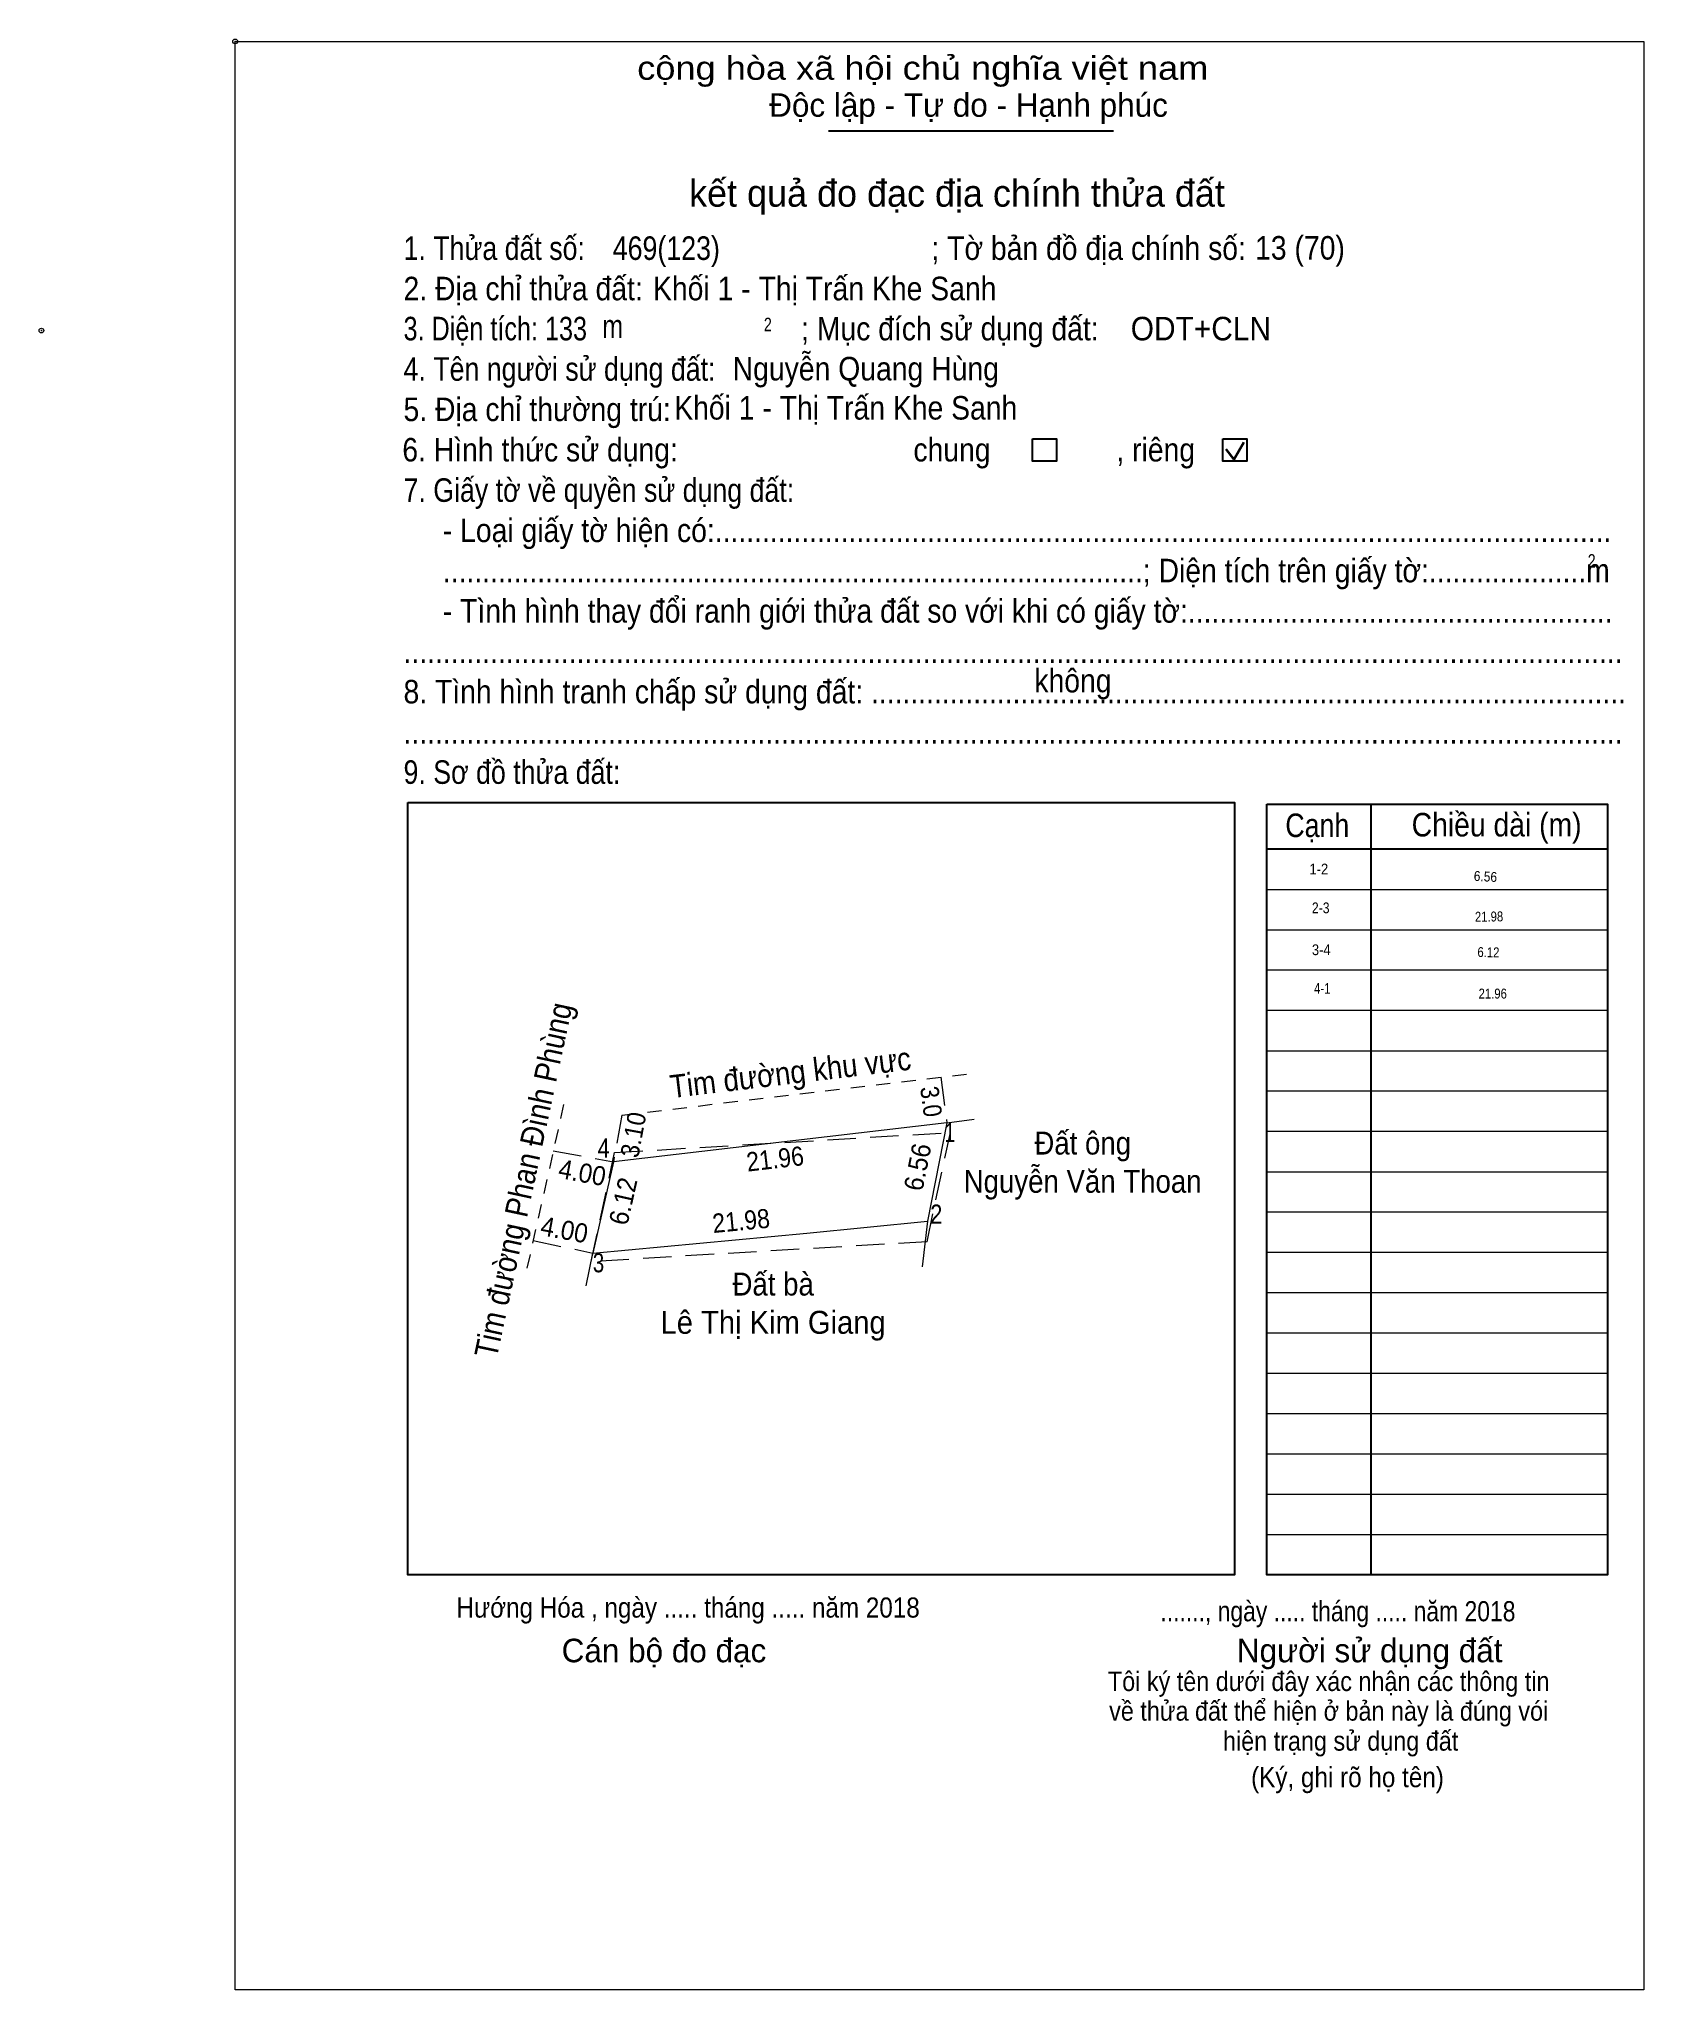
# Model space of a CAD drawing. Header units: metres. Extents: x 551166 to 552088, y 1839671 to 1839835.
# Drawn here: x 551983.1 to 552088.1, y 1839707.6 to 1839835.2 of the extents above; entities that cross this region are included whole.
import ezdxf
from ezdxf.enums import TextEntityAlignment as Align

# ---------------------------------------------------------------- set-up
doc = ezdxf.new("R2010")
doc.units = ezdxf.units.M
doc.header["$LTSCALE"] = 0.62
doc.header["$PDMODE"] = 32
doc.header["$PDSIZE"] = 0.31
for name, pattern in [('DOTTED', [1.5, 0.3, -1.2]), ('MEDIUM_DASHED', [4.5, 3, -1.5]), ('SHORT_DASHED', [2.7, 1.5, -1.2])]:
    doc.linetypes.add(name, pattern=pattern)
for name, color, linetype, lineweight in [('1', 7, 'DOTTED', 13), ('10', 7, 'Continuous', 13), ('5', 7, 'Continuous', 13), ('7', 7, 'Continuous', 13)]:
    doc.layers.add(name, color=color, linetype=linetype, lineweight=lineweight)
doc.layers.add('30', color=7, linetype='Continuous')
doc.layers.add('6', color=7, linetype='Continuous')

msp = doc.modelspace()

# ---------------------------------------------------------------- texts
at = {"layer": '1', "width": 0.9}
msp.add_text('Hướng Hóa , ngày ..... tháng ..... năm 2018', height=1.317, dxfattribs=at).set_placement((552010.4, 1839731.98))
at = {"layer": '10'}
for s, height, rotation, width, p in [('6.56', 0.65, 356.848, 0.9, (552077.6671, 1839780.1189)), ('21.98', 0.65, 0.941, 0.85, (552077.9247, 1839777.4954)), ('6.12', 0.65, 358.82, 0.85, (552077.8733, 1839775.1649)), ('Tim đường Phan Đình Phùng', 1.5, 77.865, 0.9, (552015.5112, 1839760.4373)), ('Tim đường khu vực', 1.5, 6.785, 0.9, (552032.3214, 1839766.8816)), ('3.0', 1.2, 277.645, 0.9, (552040.8476, 1839765.6448)), ('3.10', 1.2, 79.596, 0.95, (552022.5538, 1839763.4466)), ('6.56', 1.25, 78.844, 0.95, (552041.1646, 1839761.3241)), ('4.00', 1.25, 349.618, 0.95, (552018.5174, 1839760.4657)), ('21.96', 1.25, 6.669, 0.9, (552031.3074, 1839761.3583)), ('6.12', 1.25, 77.349, 0.95, (552021.9074, 1839759.0731)), ('4.00', 1.25, 349.618, 0.95, (552017.3474, 1839756.7257)), ('21.98', 1.25, 5.43, 0.9, (552029.0709, 1839757.305))]:
    msp.add_text(s, height=height, rotation=rotation, dxfattribs=dict(at, width=width)).set_placement(p, align=Align.CENTER)
for s, height, width, p in [('21.96', 0.65, 0.85, (552078.16, 1839772.46)), ('Đất ông', 1.5, 0.9, (552051.35, 1839762.26)), ('Nguyễn Văn Thoan', 1.5, 0.9, (552051.345, 1839759.76)), ('Đất bà', 1.5, 0.9, (552031.11, 1839753.04)), ('Lê Thị Kim Giang', 1.5, 0.95, (552031.105, 1839750.54))]:
    msp.add_text(s, height=height, dxfattribs=dict(at, width=width)).set_placement(p, align=Align.CENTER)
for s, width, p in [(' 1', 0.75, (552043.01, 1839763.08)), (' 4', 0.85, (552020.42, 1839762.06)), (' 2', 0.85, (552042.17, 1839757.74)), (' 3', 0.8, (552020.06, 1839754.56))]:
    msp.add_text(s, height=1.25, dxfattribs=dict(at, width=width)).set_placement(p, align=Align.RIGHT)
at = {"layer": '30'}
for s, height, width, p in [('1-2', 0.703, 0.9, (552067.4, 1839780.58)), ('2-3', 0.703, 0.85, (552067.49, 1839778.04)), ('3-4', 0.703, 0.9, (552067.56, 1839775.3)), ('4-1', 0.7, 0.8, (552067.56, 1839772.78))]:
    msp.add_text(s, height=height, dxfattribs=dict(at, width=width)).set_placement(p, align=Align.RIGHT)
at = {"layer": '6'}
for s, height, width, p in [('ODT+CLN', 1.538, 0.95, (552054.49, 1839815.5)), ('Nguyễn Quang Hùng', 1.54, 0.9, (552028.46, 1839812.88))]:
    msp.add_text(s, height=height, dxfattribs=dict(at, width=width)).set_placement(p)
at = {"layer": '7'}
for s, height, width, p in [('cộng hòa xã hội chủ nghĩa việt nam', 1.538, 1.15, (552022.22, 1839832.54)), ('1. Thửa đất số:', 1.538, 0.85, (552006.94, 1839820.76)), ('469(123)', 1.54, 0.85, (552020.62, 1839820.76)), ('; Tờ bản đồ địa chính số:', 1.538, 0.9, (552041.46, 1839820.76)), ('13 (70)', 1.54, 0.9, (552062.62, 1839820.78)), ('2. Địa chỉ thửa đất:', 1.538, 0.9, (552006.94, 1839818.12)), ('Khối 1 - Thị Trấn Khe Sanh', 1.54, 0.9, (552023.25, 1839818.12)), ('3. Diện tích: 133', 1.54, 0.8, (552006.94, 1839815.5)), ('m', 1.538, 0.8, (552019.93, 1839815.65)), ('2', 0.8786, 0.8, (552030.5, 1839816.1)), ('; Mục đích sử dụng đất:', 1.538, 0.9, (552032.94, 1839815.5)), ('4. Tên người sử dụng đất:', 1.538, 0.85, (552006.94, 1839812.86)), ('5. Địa chỉ thường trú:', 1.538, 0.9, (552006.94, 1839810.22)), ('Khối 1 - Thị Trấn Khe Sanh', 1.538, 0.9, (552024.64, 1839810.32)), ('6. Hình thức sử dụng:', 1.538, 0.9, (552006.86, 1839807.58)), ('chung                , riêng', 1.538, 0.9, (552040.28, 1839807.58)), ('7. Giấy tờ về quyền sử dụng đất:', 1.538, 0.85, (552006.94, 1839804.94)), ('     - Loại giấy tờ hiện có:..................................................................................................................', 1.538, 0.9, (552006.94, 1839802.31)), ('     .........................................................................................; Diện tích trên giấy tờ:....................m', 1.538, 0.9, (552006.94, 1839799.68)), ('2', 0.8786, 0.8, (552084.37, 1839800.64)), ('     - Tình hình thay đổi ranh giới thửa đất so với khi có giấy tờ:......................................................', 1.538, 0.9, (552006.94, 1839797.04)), ('...........................................................................................................................................................', 1.538, 0.9, (552006.94, 1839794.4)), ('không', 1.538, 0.9, (552048.19, 1839792.48)), ('8. Tình hình tranh chấp sử dụng đất: ................................................................................................', 1.538, 0.9, (552006.94, 1839791.76)), ('...........................................................................................................................................................', 1.538, 0.9, (552006.94, 1839789.12)), ('9. Sơ đồ thửa đất:', 1.538, 0.85, (552006.94, 1839786.5)), ('Cạnh', 1.538, 0.85, (552064.6, 1839783.02)), ('Chiều dài (m)', 1.538, 0.9, (552072.86, 1839783.06)), ('......., ngày ..... tháng ..... năm 2018', 1.317, 0.85, (552056.43, 1839731.74)), ('(Ký, ghi rõ họ tên)', 1.318, 0.9, (552062.36, 1839720.89))]:
    msp.add_text(s, height=height, dxfattribs=dict(at, width=width)).set_placement(p)
for s, p in [('Độc lập - Tự do - Hạnh phúc', (552030.85, 1839830.12)), ('Cán bộ đo đạc', (552017.28, 1839729.06)), ('Người sử dụng đất', (552061.43, 1839729.06))]:
    msp.add_text(s, height=1.538, dxfattribs=at).set_placement(p)
msp.add_text('kết quả đo đạc địa chính thửa đất', height=1.758, dxfattribs=at).set_placement((552043.13, 1839824.24), align=Align.CENTER)
at = {"layer": '7', "width": 0.9}
for s, p in [('Tôi ký tên dưới đây xác nhận các thông tin', (552067.435, 1839727.18)), ('về thửa đất thể hiện ở bản này là đúng vói', (552067.435, 1839725.24)), ('hiện trạng sử dụng đất', (552068.215, 1839723.28))]:
    msp.add_text(s, height=1.27, dxfattribs=at).set_placement(p, align=Align.CENTER)

# ---------------------------------------------------------------- linework, layer by layer
at = {"layer": '10', "linetype": 'SHORT_DASHED'}
for p, q in [((552021.22, 1839764.84), (552044.07, 1839767.56)), ((552017.41, 1839765.53), (552014.86, 1839754.16))]:
    msp.add_line(p, q, dxfattribs=at)
at = {"layer": '10', "linetype": 'MEDIUM_DASHED'}
for p, q in [((552042.07, 1839767.32), (552042.47, 1839764.34)), ((552021.22, 1839764.84), (552020.66, 1839761.79)), ((552020.74, 1839762.39), (552042.7, 1839763.7)), ((552041.17, 1839756.56), (552042.7, 1839763.7)), ((552016.73, 1839762.51), (552020.66, 1839761.79)), ((552019.21, 1839755.26), (552020.74, 1839762.39)), ((552015.41, 1839756.63), (552019.32, 1839755.82)), ((552041.17, 1839756.56), (552019.21, 1839755.26))]:
    msp.add_line(p, q, dxfattribs=at)
at = {"layer": '10'}
for p, q in [((552042.47, 1839764.34), (552020.66, 1839761.79)), ((552042.47, 1839764.34), (552041.2, 1839757.9)), ((552042.47, 1839764.34), (552044.26, 1839764.58)), ((552020.66, 1839761.79), (552019.32, 1839755.82)), ((552041.2, 1839757.9), (552040.86, 1839754.91)), ((552018.88, 1839753.68), (552019.32, 1839755.82))]:
    msp.add_line(p, q, dxfattribs=at)
msp.add_lwpolyline([(552019.32, 1839755.82), (552033.3, 1839757.12), (552041.2, 1839757.9)], dxfattribs=at)
at = {"layer": '5'}
msp.add_point((551983.26, 1839816.14), dxfattribs=at)
at = {"layer": '7', "lineweight": 25}
for p, q in [((552034.73, 1839829.21), (552053.36, 1839829.21)), ((552070.19, 1839785.18), (552070.19, 1839734.78)), ((552063.38, 1839782.24), (552085.66, 1839782.24))]:
    msp.add_line(p, q, dxfattribs=at)
at = {"layer": '7', "lineweight": 35}
for p, q in [((552061.24, 1839807.7), (552061.88, 1839808.84)), ((552060.71, 1839808.38), (552061.24, 1839807.7))]:
    msp.add_line(p, q, dxfattribs=at)
at = {"layer": '7'}
for p, q in [((552063.38, 1839779.6), (552085.66, 1839779.6)), ((552063.38, 1839776.96), (552085.66, 1839776.96)), ((552063.38, 1839774.33), (552085.66, 1839774.33)), ((552063.38, 1839771.69), (552085.66, 1839771.69)), ((552063.38, 1839769.05), (552085.66, 1839769.05)), ((552063.38, 1839766.42), (552085.66, 1839766.42)), ((552063.38, 1839763.78), (552085.66, 1839763.78)), ((552063.38, 1839761.14), (552085.66, 1839761.14)), ((552063.38, 1839758.51), (552085.66, 1839758.51)), ((552063.38, 1839755.87), (552085.66, 1839755.87)), ((552063.38, 1839753.24), (552085.66, 1839753.24)), ((552063.38, 1839750.6), (552085.66, 1839750.6)), ((552063.38, 1839747.96), (552085.66, 1839747.96)), ((552063.38, 1839745.33), (552085.66, 1839745.33)), ((552063.38, 1839742.69), (552085.66, 1839742.69)), ((552063.38, 1839740.05), (552085.66, 1839740.05)), ((552063.38, 1839737.42), (552085.66, 1839737.42))]:
    msp.add_line(p, q, dxfattribs=at)
msp.add_lwpolyline([(551995.93, 1839835.05), (552088.05, 1839835.05), (552088.05, 1839707.63), (551995.93, 1839707.63)], close=True, dxfattribs=at)
at = {"layer": '7', "lineweight": 25}
for points in [[(552048.06, 1839809.06), (552049.64, 1839809.06), (552049.64, 1839807.59), (552048.06, 1839807.59)], [(552060.51, 1839809.06), (552062.09, 1839809.06), (552062.09, 1839807.59), (552060.51, 1839807.59)], [(552007.22, 1839785.27), (552061.27, 1839785.27), (552061.27, 1839734.78), (552007.22, 1839734.78)], [(552063.38, 1839785.18), (552085.66, 1839785.18), (552085.66, 1839734.78), (552063.38, 1839734.78)]]:
    msp.add_lwpolyline(points, close=True, dxfattribs=at)
at = {"layer": '7'}
msp.add_point((551995.93, 1839835.05), dxfattribs=at)

msp.set_redraw_order([(e.dxf.handle, doc.entitydb.next_handle()) for e in msp.query("TEXT MTEXT ATTDEF DIMENSION ARC_DIMENSION")])  # texts and dimensions are drawn at this point

doc.saveas('drawing.dxf')
